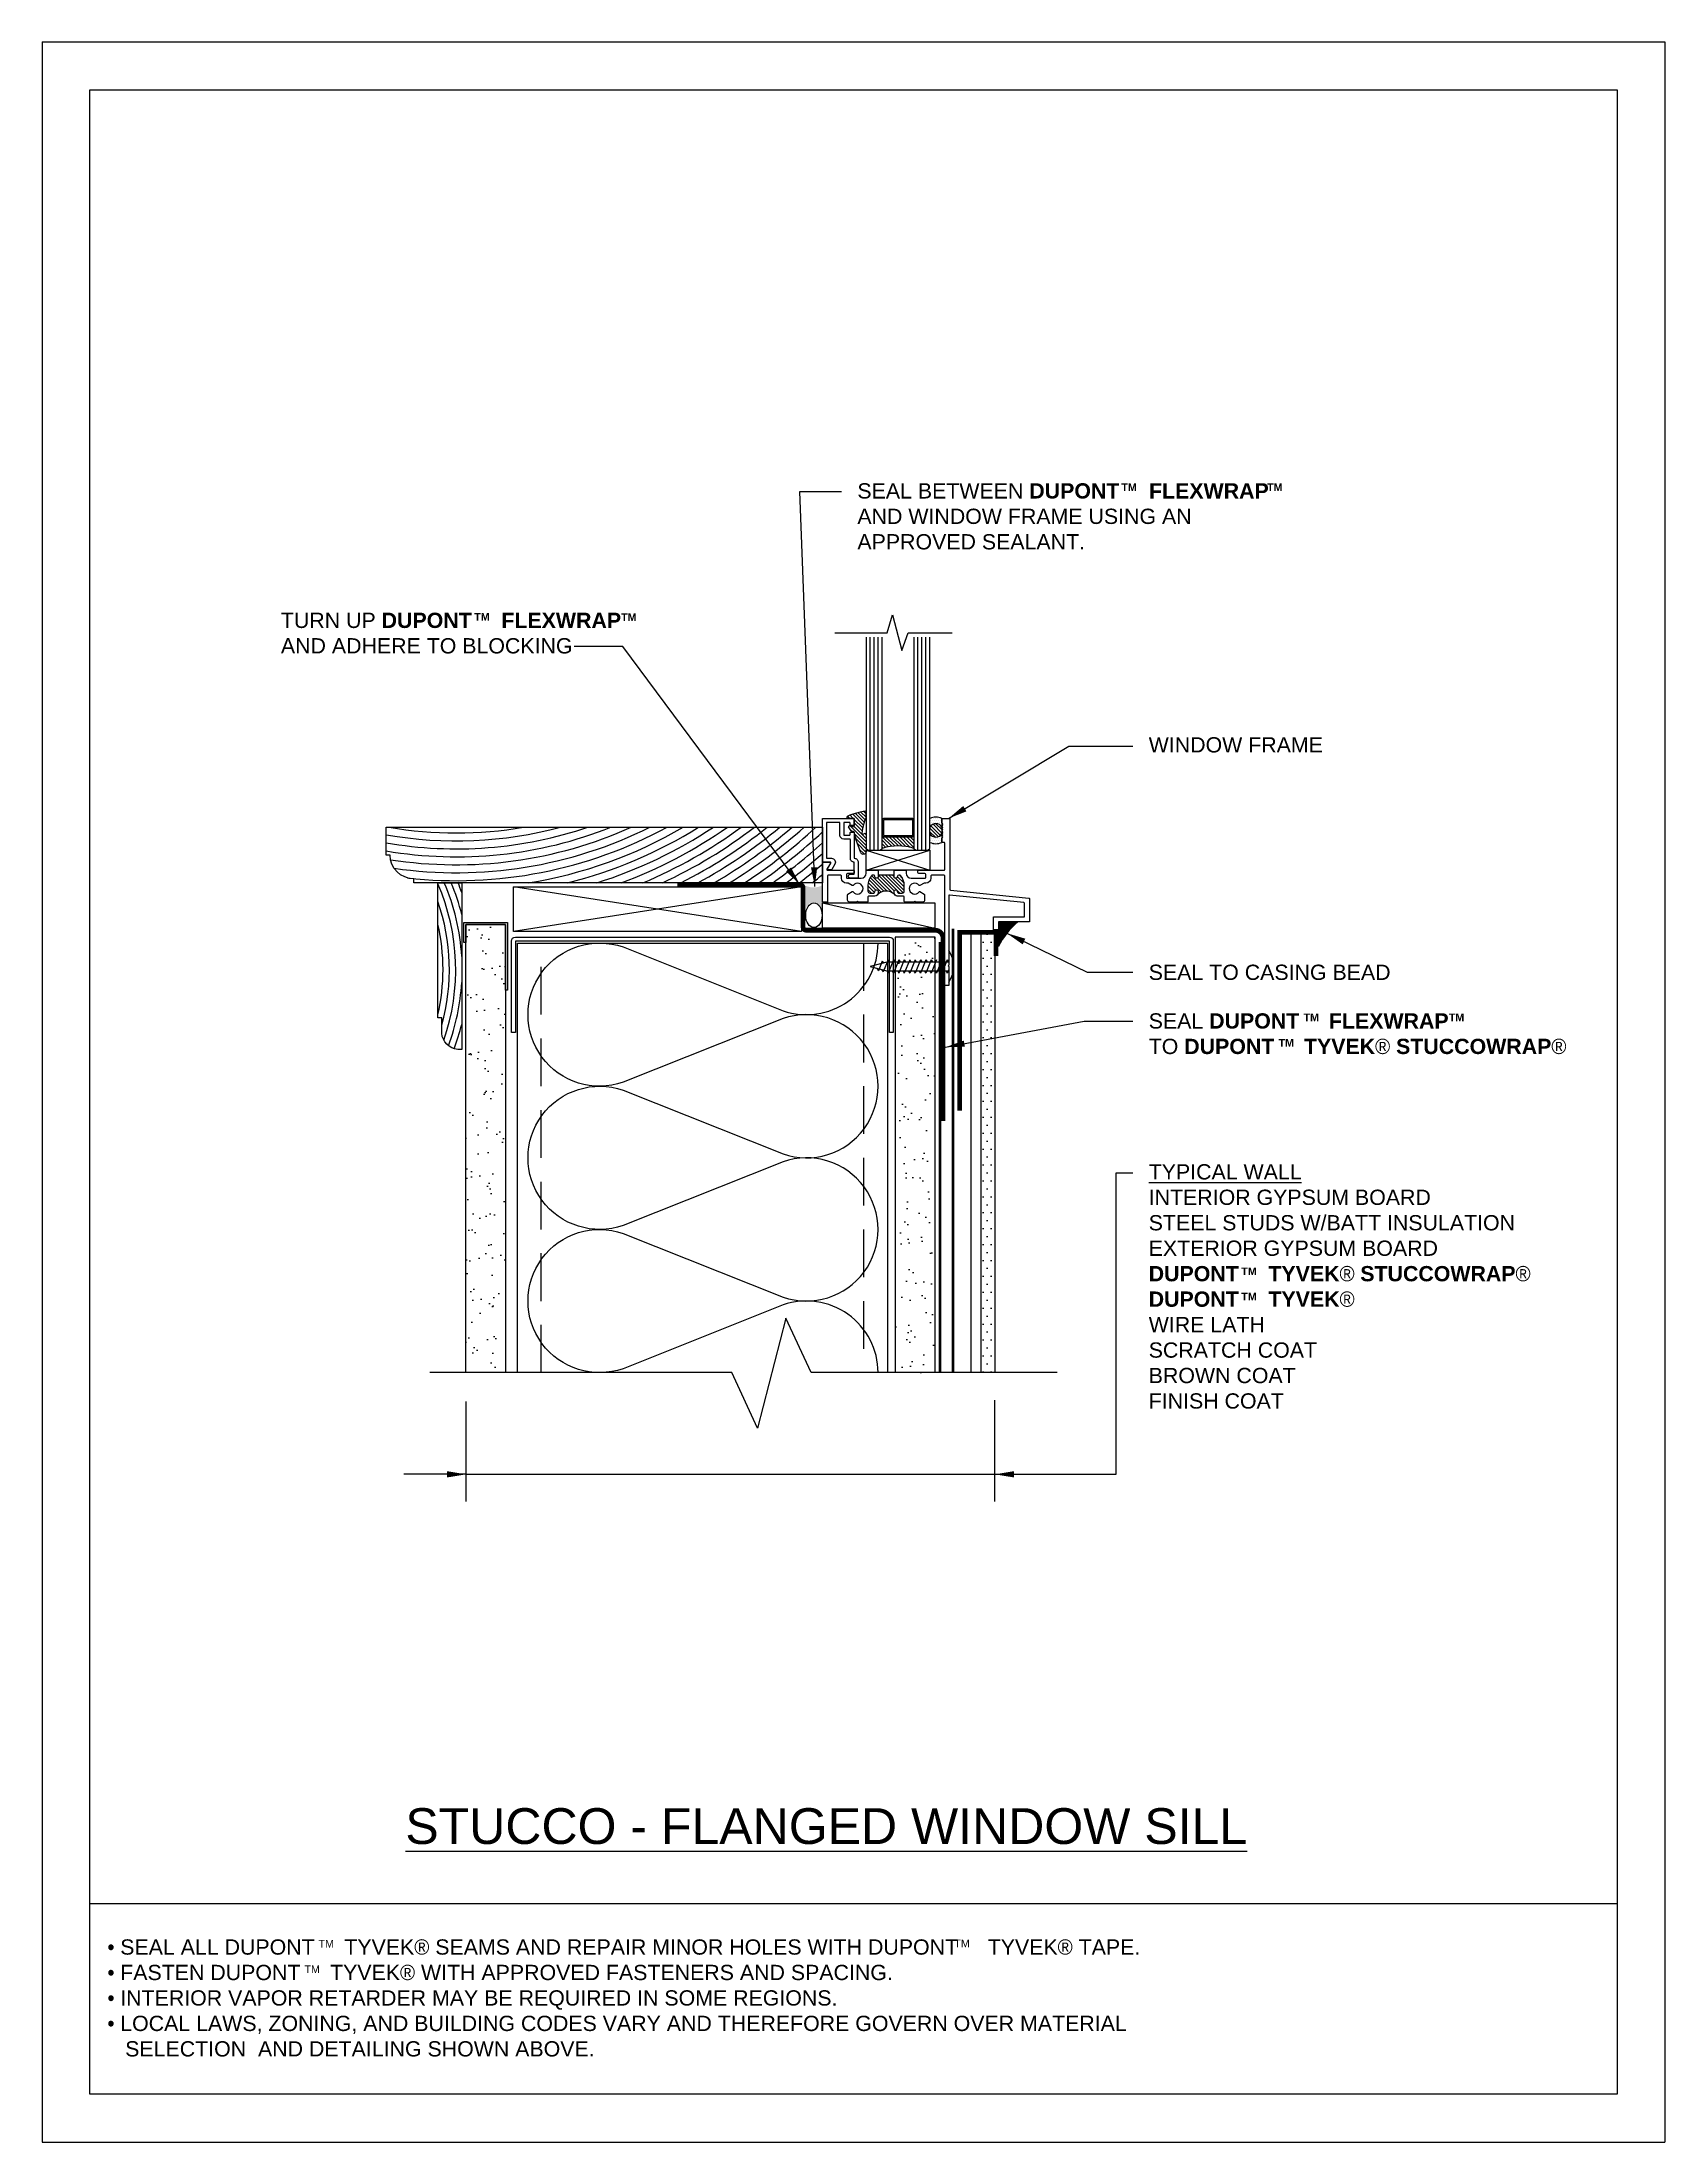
# Model space of a CAD drawing. Extents: x -129 to 37, y 17 to 100.
# Drawn here: x 11.42 to 36.92, y 16.53 to 49.53 of the extents above; entities that cross this region are included whole.
import ezdxf

# ---------------------------------------------------------------- set-up
doc = ezdxf.new("R2010")
doc.units = 0
doc.header["$LTSCALE"] = 1.5
doc.header["$MEASUREMENT"] = 0
doc.linetypes.add('CENTER', pattern=[2, 1.25, -0.25, 0.25, -0.25])
doc.linetypes.add('DASHED', pattern=[0.75, 0.5, -0.25])
doc.layers.get('0').update_dxf_attribs({"linetype": 'CONTINUOUS'})
doc.layers.get('DEFPOINTS').update_dxf_attribs({"linetype": 'CONTINUOUS'})
for name, color, linetype in [('A-BACKER_ROD', 252, 'CONTINUOUS'), ('A-FASTENERS', 8, 'CONTINUOUS'), ('A-GYP_BOARD', 252, 'CONTINUOUS'), ('A-METAL_STUD', 252, 'CONTINUOUS'), ('A-SEALANT', 252, 'CONTINUOUS'), ('A-WOOD_FINISH', 252, 'CONTINUOUS'), ('A-WOOD_FRAMING', 252, 'CONTINUOUS'), ('CLADDING', 252, 'CONTINUOUS'), ('DUPONT_FLASHING', 251, 'CENTER'), ('FLASHING', 252, 'CONTINUOUS'), ('HATCH', 252, 'CONTINUOUS'), ('INSULATION', 40, 'CONTINUOUS'), ('STRUCTURE', 252, 'CONTINUOUS'), ('TEXT', 7, 'CONTINUOUS'), ('TYVEK', 160, 'DASHED'), ('W', 7, 'CONTINUOUS'), ('WINDOW', 252, 'CONTINUOUS')]:
    doc.layers.add(name, color=color, linetype=linetype)
doc.styles.add('DETAILS', font='sanss___.ttf', dxfattribs={"height": 1})
doc.linetypes.add('ZIGZAG', pattern='A,0.0001,-0.2,[131,ltypeshp.shx,S=0.2,R=0,X=-0.2,Y=0],-0.4,[131,ltypeshp.shx,S=0.2,R=180,X=0.2,Y=0],-0.2', length=0.8001)
doc.dimstyles.new('TYVEKDETAILS', dxfattribs={"dimscale": 6, "dimtxt": 1.5, "dimasz": 0.1, "dimexe": 0.75, "dimexo": 0.75, "dimgap": 0.75, "dimtad": 0, "dimtih": 1, "dimtoh": 1, "dimdec": 4, "dimzin": 0, "dimtxsty": 'DETAILS', "dimcen": 0.0625, "dimazin": 3, "dimtfac": 1, "dimtdec": 4, "dimtofl": 0, "dimtmove": 0, "dimatfit": 3, "dimtolj": 1, "dimtzin": 0})
pattern_1 = [(37.50000000000001, (-1576.577475445873, -554.3298613215613), (-0.01574833952740204, 0.4817059422532897), [0, -0.38, 0, -0.425, 0, -0.40625]), (7.499999999999999, (-1576.577475445873, -554.3298613215613), (0.4424441763169318, 0.7055365163074351), [0, -0.205, 0, -0.3425, 0, -0.13125]), (327.5, (-1576.884975445872, -554.3298613215613), (0.7785354654378738, 0.001414763384241069), [0, -0.125, 0, -0.45, 0, -0.5875]), (317.5, (-1576.884975445872, -554.3298613215613), (0.7515316511430734, 0.2194188912335623), [0, -0.0625, 0, -0.295, 0, -0.3375])]
pattern_2 = [(135, (37.04758823401375, 31.51297218424846), (0.02762135864009951, 0.02762135864009951), [])]

msp = doc.modelspace()

# ---------------------------------------------------------------- texts
at = {"layer": 'TEXT', "attachment_point": 1, "style": 'DETAILS'}
for s, insert, char_height, width in [('SEAL{\\fSansSerif|b1|i0|c2|p2; }BETWEEN{\\fSansSerif|b1|i0|c2|p2; DUPONT     FLEXWRAP }AND WINDOW FRAME USING AN APPROVED SEALANT.', (24.22612624613922, 42.59495693744388), 0.239999999976, 6.557973606230769), ('TURN UP {\\fSansSerif|b1|i0|c2|p2;DUPONT}     {\\fSansSerif|b1|i0|c2|p2;FLEXWRAP\\fArial|b0|i0|c0|p32;\\H0.8125x; }AND ADHERE TO BLOCKING', (15.16860733572461, 40.56040084707413, 1.489998413730723e-09), 0.239999999976, 5.894507608624446), ('WINDOW FRAME', (28.80334626519785, 38.60409920328098, 1.490028213698999e-09), 0.2399976, 8.659771343190851), ('SEAL TO CASING BEAD', (28.80334626519784, 35.02968839702001, 9.685019489218113e-09), 0.239999976, 8.659857075784474), ('SEAL{\\fSansSerif|b1|i0|c2|p2; DUPONT     FLEXWRAP\\P}TO{\\fSansSerif|b1|i0|c2|p2; DUPONT     TYVEK\\fSymbol|b0|i0|c2|p18;â\\fSansSerif|b1|i0|c2|p2; STUCCOWRAP\\fSymbol|b0|i0|c2|p18;â}', (28.80334626519785, 34.26531655371372, 9.68501948921049e-09), 0.239999999976, 8.659857940904283), ('{\\fArial|b0|i0|c0|p34;\\LTYPICAL WALL\\P}INTERIOR GYPSUM BOARD\\PSTEEL STUDS W/BATT INSULATION\\PEXTERIOR GYPSUM BOARD\\P{\\fSansSerif|b1|i0|c2|p2;DUPONT     TYVEK\\fSymbol|b0|i0|c2|p18;â \\fSansSerif|b1|i0|c2|p2;STUCCOWRAP\\fSymbol|b0|i0|c2|p18;â}\\P{\\fSansSerif|b1|i0|c2|p2;DUPONT     TYVEK\\fSymbol|b0|i0|c2|p18;â }\\PWIRE LATH\\PSCRATCH COAT\\PBROWN COAT\\PFINISH COAT', (28.80334626519785, 31.89416586109746, 9.685019489217977e-09), 0.2399999999976, 8.65985794168367), ('{\\LSTUCCO - FLANGED WINDOW SILL}', (17.12380420275298, 21.774230808618), 0.5625, 16.10729924090008), ('{\\fSymbol|b0|i0|c2|p18;· }SEAL ALL DUPONT     TYVEK{\\fSymbol|b0|i0|c2|p18;â} SEAMS AND REPAIR MINOR HOLES WITH DUPONT     TYVEK{\\fSymbol|b0|i0|c2|p18;â} TAPE.\\P{\\fSymbol|b0|i0|c2|p18;· }FASTEN DUPONT     TYVEK{\\fSymbol|b0|i0|c2|p18;â} WITH APPROVED FASTENERS AND SPACING.\\P{\\fSymbol|b0|i0|c2|p18;· }INTERIOR VAPOR RETARDER MAY BE REQUIRED IN SOME REGIONS.\\P{\\fSymbol|b0|i0|c2|p18;· }LOCAL LAWS, ZONING, AND BUILDING CODES VARY AND THEREFORE GOVERN OVER MATERIAL        \\P   SELECTION  AND DETAILING SHOWN ABOVE.', (12.44261077128304, 19.71273684662539, 1.489998413730723e-09), 0.24, 18.5088562635942), ('TM', (15.7600661520035, 19.70463612066026, 1.489998413730723e-09), 0.12, 8.310000000000002), ('TM', (25.74998426675551, 19.70903959962335, 1.489998413730723e-09), 0.12, 8.310000000000002), ('TM', (15.53944382057484, 19.30307309799457, 1.489998413730723e-09), 0.12, 8.310000000000002)]:
    msp.add_mtext(s, dxfattribs=dict(at, insert=insert, char_height=char_height, width=width))
at = {"layer": 'TEXT', "attachment_point": 4, "style": 'DETAILS'}
for insert, char_height in [((28.37387489218777, 42.53084400267956), 0.119999999988), ((30.66390307592458, 42.53084400267956), 0.119999999988), ((18.20695264597258, 40.49628791230981, 1.489998413730723e-09), 0.119999999988), ((20.51417482390517, 40.49005313050799, 1.489998413730723e-09), 0.119999999988), ((31.23700496044331, 34.20120361894939), 0.119999999988), ((33.51880450626129, 34.20120361894939), 0.119999999988), ((30.84298700965785, 33.79950958536451, -9.68501948921049e-09), 0.119999999988), ((30.25857877011835, 30.2105467627409, 9.685019489217977e-09), 0.1199999999988), ((30.25857877011835, 29.81343788085998, 9.685019489217977e-09), 0.1199999999988)]:
    msp.add_mtext('{\\fSansSerif|b1|i0|c2|p2;TM}', dxfattribs=dict(at, insert=insert, char_height=char_height))

# ---------------------------------------------------------------- blocks, each defined once
blk = doc.blocks.new('*X0')
at = {"color": 0}
for p, q in [((0.140625, 0.34375), (0.140625, 0.34375)), ((0.15625, 0.375), (0.15625, 0.375)), ((0.171875, 0.34375), (0.171875, 0.34375)), ((0.1875, 0.375), (0.1875, 0.375)), ((0.203125, 0.34375), (0.203125, 0.34375)), ((0.21875, 0.375), (0.21875, 0.375)), ((0.234375, 0.34375), (0.234375, 0.34375)), ((0.25, 0.375), (0.25, 0.375)), ((0.265625, 0.34375), (0.265625, 0.34375)), ((0.28125, 0.375), (0.28125, 0.375)), ((0.296875, 0.34375), (0.296875, 0.34375)), ((0.3125, 0.375), (0.3125, 0.375)), ((0.140625, 0.28125), (0.140625, 0.28125)), ((0.140625, 0.09375), (0.140625, 0.09375)), ((0.140625, 0.03125), (0.140625, 0.03125)), ((0.15625, 0.3125), (0.15625, 0.3125)), ((0.15625, 0.0625), (0.15625, 0.0625)), ((0.15625, 0), (0.15625, 0)), ((0.171875, 0.03125), (0.171875, 0.03125)), ((0.1875, 0.3125), (0.1875, 0.3125)), ((0.1875, 0.0625), (0.1875, 0.0625)), ((0.1875, 0), (0.1875, 0)), ((0.203125, 0.03125), (0.203125, 0.03125)), ((0.21875, 0.3125), (0.21875, 0.3125)), ((0.21875, 0.0625), (0.21875, 0.0625)), ((0.21875, 0), (0.21875, 0)), ((0.234375, 0.03125), (0.234375, 0.03125)), ((0.25, 0.3125), (0.25, 0.3125)), ((0.25, 0.0625), (0.25, 0.0625)), ((0.25, 0), (0.25, 0)), ((0.265625, 0.03125), (0.265625, 0.03125)), ((0.28125, 0.3125), (0.28125, 0.3125)), ((0.28125, 0.0625), (0.28125, 0.0625)), ((0.28125, 0), (0.28125, 0)), ((0.296875, 0.28125), (0.296875, 0.28125)), ((0.296875, 0.09375), (0.296875, 0.09375)), ((0.296875, 0.03125), (0.296875, 0.03125)), ((0.3125, 0.3125), (0.3125, 0.3125)), ((0.3125, 0.25), (0.3125, 0.25)), ((0.3125, 0.125), (0.3125, 0.125)), ((0.3125, 0.0625), (0.3125, 0.0625)), ((0.3125, 0), (0.3125, 0))]:
    blk.add_line(p, q, dxfattribs=at)

# ---------------------------------------------------------------- hatches: boundary and pattern name
at = {"layer": 'A-WOOD_FRAMING', "linetype": 'CONTINUOUS'}
h = msp.add_hatch(dxfattribs=at)
h.set_pattern_fill('DOTS', color=256, scale=2, style=0)
h.set_pattern_definition([(0, (62.14124246958095, 18.75772696700212), (0.0625, 0.125), [0, -0.125])])
h.paths.add_polyline_path([(26.38664862179231, 35.54805983045864), (26.16592460778381, 35.54805983045864), (26.16592460778381, 28.61907820863334), (26.38664862179231, 28.61907802889771)])
at = {"layer": 'HATCH'}
h = msp.add_hatch(color=7, dxfattribs=at)
h.dxf.hatch_style = 1
edge = h.paths.add_edge_path()
edge.add_arc((23.53753633860843, 36.52911448689338), 0.286381583396104, 243.1394719912861, 296.86052800861216, ccw=False)
edge.add_line((23.40814334623983, 36.27363089674645), (23.40814334623983, 35.85569288008094))
edge.add_ellipse((23.53753633860843, 35.85569288007969), major_axis=(0, -0.1555334389431664), ratio=0.8319303761802328, start_angle=90, end_angle=270, ccw=False)
edge.add_line((23.66692933097679, 35.85569288008492), (23.66692933097656, 36.27363089674623))
h = msp.add_hatch(dxfattribs=at)
h.set_pattern_fill('AR-SAND', color=256, scale=0.25, style=0)
h.set_pattern_definition(pattern_1)
h.paths.add_polyline_path([(18.69729941319944, 35.65846145408868), (18.07229941319944, 35.65846145408879), (18.07229941319944, 35.37721145408879), (18.07229941319944, 28.61907668659653), (18.69729941319944, 28.61907668659653)])
msp.add_hatch(color=7, dxfattribs=at).paths.add_polyline_path([(26.74746311145738, 35.70123390608485), (26.4440517068442, 35.70123390608487), (26.4440517068442, 35.31313996867978, -0.1119735459490677)])
h = msp.add_hatch(dxfattribs=at)
h.set_pattern_fill('AR-SAND', color=256, scale=0.25, style=0)
h.set_pattern_definition(pattern_1)
h.paths.add_polyline_path([(25.44729941319921, 33.01412328647284), (25.44266482936943, 33.00724048989109), (25.43042193518901, 33.03694935219566), (25.37829604537675, 33.03694935219566), (25.35829135524856, 33.00724048989109), (25.34604735401505, 33.03694935219566), (25.29392268661164, 33.03694935219566), (25.27391025173294, 33.00724048989098), (25.26166846460516, 33.03694935219589), (25.20954158309625, 33.03694935219589), (25.18952914821731, 33.00724048989132), (25.17728736108931, 33.03694935219589), (25.12516047958039, 33.03694935219589), (25.10514804470169, 33.0072404898912), (25.09290625757345, 33.03694935219578), (25.040779376065, 33.03694935219578), (25.02076694118606, 33.00724048989109), (25.00852515405783, 33.03694935219589), (24.95639827254937, 33.03694935219589), (24.93638583767021, 33.00724048989132), (24.9241440505422, 33.03694935219589), (24.87201716903375, 33.03694935219589), (24.85200473415458, 33.00724048989132), (24.83976294702681, 33.03694935219589), (24.82229941319944, 33.036949352196), (24.82229941319944, 28.61907668659653), (25.44729941319944, 28.61907668659653)])
h.paths.add_polyline_path([(25.44729941319944, 35.46282668659744), (24.82229941319944, 35.46282668659744), (24.82229941319944, 33.18231983559433), (24.83199199696438, 33.18231983559444), (24.85201999294387, 33.21198292153183), (24.86424291753375, 33.18231983559433), (24.91637310048024, 33.18231983559433), (24.9364010964595, 33.2119829215316), (24.94862402104938, 33.18231983559433), (25.00075420399586, 33.18231983559433), (25.02078219997512, 33.2119829215316), (25.033005124565, 33.18231983559433), (25.08513530751103, 33.18231983559433), (25.10516330349052, 33.21198292153183), (25.1173862280804, 33.18231983559421), (25.16951641102666, 33.1823198355941), (25.18954440700637, 33.21198292153194), (25.20176733159648, 33.18231983559421), (25.25388998857049, 33.18231983559421), (25.27391025173271, 33.21198292153194), (25.28613538701635, 33.18231983559421), (25.33826335926884, 33.1823198355941), (25.35829135524833, 33.21198292153183), (25.37051538518532, 33.18231983559421), (25.4226445662072, 33.18231983559421), (25.44729941319921, 33.21884976725282)])
at = {"layer": 'WINDOW'}
h = msp.add_hatch(dxfattribs=at)
h.set_pattern_fill('ANSI31', color=256, scale=0.3125, angle=-90.00000000000001, style=0)
h.set_pattern_definition(pattern_2)
edge = h.paths.add_edge_path()
edge.add_ellipse((24.33394481551267, 37.19374801706536), major_axis=(0.03159978577966117, 0.139428112050138), ratio=0.1315504041792631, start_angle=-0.022203575853779967, end_angle=136.7674448916729, ccw=False)
edge.add_ellipse((24.31410926933516, 37.09362340833219), major_axis=(-0.01118085136191646, 0.01118085136191647), ratio=0.9999999999999465, start_angle=37.89605150892729, end_angle=183.4846817894708)
edge.add_ellipse((24.34278690644605, 37.06784627287979), major_axis=(-0.01608567901446013, 0.01608567901446013), ratio=0.9999999999999502, start_angle=-79.06022929893601, end_angle=2.746074151308676, ccw=False)
edge.add_ellipse((24.35014176980459, 37.0720248835826), major_axis=(-0.01104854345603959, 0.01104854345603959), ratio=0.9999999999999716, start_angle=234.6123810380002, end_angle=294.837044917441, ccw=False)
edge.add_line((24.36554739444541, 37.07463397431047), (24.36554739444541, 36.80227524074149))
edge.add_line((24.36554739444541, 36.80227524074151), (24.36487156044183, 36.79550557596568))
edge.add_ellipse((24.31918310935072, 36.7966376222989), major_axis=(-0.04568845109111015, 0.001132046333257526), ratio=0.6211639215728092, start_angle=26.75969397809581, end_angle=180.0000000000218, ccw=False)
edge.add_line((24.2780711551535, 36.7848703403984), (24.20146832671346, 37.00078330845981))
edge.add_ellipse((24.21050616602682, 37.02469820155349), major_axis=(-0.008507034838834915, 0.0467509071123775), ratio=0.312415154562818, start_angle=74.17914425787149, end_angle=117.45771417601989, ccw=False)
edge.add_line((24.1941344780353, 37.03488687490797), (24.17776326257133, 37.11101563879673))
edge.add_ellipse((24.13925764410477, 37.06158457602382), major_axis=(-0.04430639130166493, 0.04430639130166494), ratio=0.9999999999998811, start_angle=-82.91773995207494, end_angle=-45.45561106428526)
edge.add_ellipse((24.14234672797543, 37.14427392700701), major_axis=(0.01428318556866944, 0.01428318556866944), ratio=0.999999999999748, start_angle=174.226682146657, end_angle=217.6308069265102, ccw=False)
edge.add_line((24.12669920336675, 37.13149997876856), (24.08736060799884, 37.19358892113773))
edge.add_ellipse((24.10298560799884, 37.19358892113773), major_axis=(-0.01104854345603943, 0.01104854345603943), ratio=0.9999999999999497, start_angle=-53.9185654660094, end_angle=44.999999999994884, ccw=False)
edge.add_line((24.10540795964469, 37.20902500993975), (24.17805170684418, 37.19762518561598))
edge.add_line((24.17805170684418, 37.19762518561598), (24.17805170684418, 37.3276129616498))
edge.add_line((24.17805170684418, 37.32761296164979), (24.07664234496767, 37.32761296164962))
edge.add_ellipse((24.07664234496765, 37.34323796164963), major_axis=(-0.01104854345603992, 0.01104854345603992), ratio=0.9999999999999821, start_angle=-7.813369769340227, end_angle=135.0000000000842, ccw=False)
edge.add_ellipse((24.2163750475392, 37.39643022669411), major_axis=(0.1491766593049793, 0.04074428102226016), ratio=0.09140054553599206, start_angle=-1.4779288903810084e-12, end_angle=179.9999999999985, ccw=False)
edge.add_line((24.36555170684418, 37.43717450771636), (24.36555170684418, 37.33317450771636))
h = msp.add_hatch(dxfattribs=at)
h.set_pattern_fill('ANSI31', color=256, scale=0.3125, angle=-90.00000000000001, style=0)
h.set_pattern_definition(pattern_2)
edge = h.paths.add_edge_path()
edge.add_ellipse((24.86555170684419, 36.06106725761225), major_axis=(-0.5902454904378132, 0.590245490437813), ratio=0.999999999999998, start_angle=297.5726116454468, end_angle=332.4273883545541, ccw=False)
edge.add_line((25.11555170684419, 36.85748390608487), (25.11555170684419, 37.06073457658764))
edge.add_ellipse((25.09555170684419, 37.06073457658765), major_axis=(0.01414213562372999, 0.01414213562373), ratio=0.9999999999999152, start_angle=225.0000000000075, end_angle=315.0000000000027, ccw=False)
edge.add_line((25.09555170684419, 37.04073457658765), (24.63555170684419, 37.04073457658765))
edge.add_ellipse((24.63555170684419, 37.06073457658765), major_axis=(0.01414213562373234, 0.01414213562373235), ratio=0.9999999999999383, start_angle=135.0000000000033, end_angle=225.0000000000068, ccw=False)
edge.add_line((24.61555170684419, 37.06073457658765), (24.61555170684419, 36.85748390608487))
h = msp.add_hatch(dxfattribs=at)
h.set_pattern_fill('ANSI31', color=256, scale=0.3125, angle=-90.00000000000001, style=0)
h.set_pattern_definition(pattern_2)
edge = h.paths.add_edge_path()
edge.add_ellipse((25.45930170684417, 37.13882654973547), major_axis=(-0.07516048473036678, 0.07516048473036675), ratio=0.9999999999999901, start_angle=73.11589253181108, end_angle=196.8841074681721, ccw=False)
edge.add_line((25.36555170684417, 37.08873528872314), (25.36555170684417, 37.18891781074782))
edge.add_ellipse((25.45930170684417, 37.13882654973547), major_axis=(0.07516048473036488, 0.07516048473036491), ratio=0.9999999999999949, start_angle=-16.88410746818022, end_angle=106.88410746818849, ccw=False)
edge.add_line((25.55305170684417, 37.18891781074782), (25.55305170684417, 37.08873528872311))
h = msp.add_hatch(dxfattribs=at)
h.set_pattern_fill('ANSI31', color=256, scale=0.3125, angle=-90.00000000000001, style=0)
h.set_pattern_definition(pattern_2)
edge = h.paths.add_edge_path()
edge.add_line((24.96305170684418, 36.27144312964391), (24.96305170684418, 36.18636654898076))
edge.add_ellipse((24.93205170684418, 36.18636654898076), major_axis=(-0.02192031021678354, 0.02192031021678354), ratio=0.9999999999999863, start_angle=135.0000000000029, end_angle=224.9999999999971, ccw=False)
edge.add_line((24.93205170684418, 36.15536654898075), (24.90161175168753, 36.15536654898075))
edge.add_line((24.90161175168752, 36.15536654898075), (24.87805153090249, 36.15536654898075))
edge.add_ellipse((24.87805153090249, 36.18036654898076), major_axis=(0.01767766952966346, 0.01767766952966347), ratio=0.9999999999998759, start_angle=135.1519977406255, end_angle=225.0000000000076, ccw=False)
edge.add_ellipse((24.82805170684418, 36.18023390608487), major_axis=(0.01767766952966435, 0.01767766952966435), ratio=0.9999999999999885, start_angle=315.1519977406287, end_angle=404.9999999999962)
edge.add_ellipse((24.82805170684419, 36.18023390608487), major_axis=(-0.01767766952966365, 0.01767766952966365), ratio=0.9999999999999616, start_angle=-45.0000000000011, end_angle=44.99999999998481)
edge.add_line((24.80305170684418, 36.18023390608487), (24.80305170684417, 36.14323390608489))
edge.add_ellipse((24.85305170684418, 36.14323390608487), major_axis=(0.03535533905929576, 0.03535533905929576), ratio=0.9999999999997841, start_angle=134.9999999999775, end_angle=140.3916707365962)
edge.add_ellipse((24.67805170684417, 35.99897965749112), major_axis=(0.132582521472478, 0.1325825214724779), ratio=0.9999999999999946, start_angle=3.098926769111248, end_angle=86.90107323089089)
edge.add_ellipse((24.50305170684417, 36.14323390608487), major_axis=(0.03535533905936529, 0.03535533905936529), ratio=0.9999999999998185, start_angle=309.6083292633917, end_angle=314.9999999999886)
edge.add_line((24.55305170684417, 36.14323390608486), (24.55305170684418, 36.18023390608485))
edge.add_ellipse((24.52805170684417, 36.18023390608485), major_axis=(0.01767766952966409, 0.01767766952966409), ratio=0.9999999999999826, start_angle=314.9999999999954, end_angle=405.0000000000046)
edge.add_ellipse((24.52805170684417, 36.18023390608485), major_axis=(-0.01767766952966524, 0.01767766952966524), ratio=0.9999999999999948, start_angle=-45.00000000001033, end_angle=44.84800225936711)
edge.add_ellipse((24.47805188278586, 36.18036654898076), major_axis=(-0.01767766952965903, 0.01767766952965902), ratio=0.9999999999999875, start_angle=135.0000000000017, end_angle=224.8480022593713, ccw=False)
edge.add_line((24.47805188278586, 36.15536654898077), (24.42405170684417, 36.15536654898076))
edge.add_ellipse((24.42405170684417, 36.18636654898076), major_axis=(0.02192031021678221, 0.02192031021678221), ratio=0.9999999999999936, start_angle=134.9999999999998, end_angle=225.0000000000068, ccw=False)
edge.add_line((24.39305170684417, 36.18636654898076), (24.39305170684417, 36.27144312964395))
edge.add_ellipse((24.64305170684417, 36.27144312964394), major_axis=(-0.1767766952966347, 0.1767766952966347), ratio=0.9999999999999896, start_angle=4.837205930860023, end_angle=44.99999999999949, ccw=False)
edge.add_ellipse((24.45964010544225, 36.42623390608486), major_axis=(-0.007071067811867079, 0.007071067811867078), ratio=0.9999999999995125, start_angle=-44.99999999998852, end_angle=4.837205930878611, ccw=False)
edge.add_line((24.45964010544224, 36.43623390608485), (24.47805170684416, 36.43623390608485))
edge.add_ellipse((24.47805170684417, 36.41123390608486), major_axis=(-0.01767766952966323, 0.01767766952966323), ratio=0.9999999999999738, start_angle=224.9999999999966, end_angle=315.00000000000534, ccw=False)
edge.add_ellipse((24.52805170684417, 36.41123390608486), major_axis=(-0.01767766952966559, 0.01767766952966559), ratio=0.9999999999999909, start_angle=44.99999999999618, end_angle=134.9999999999977)
edge.add_ellipse((24.52805170684417, 36.41123390608486), major_axis=(0.01767766952966659, 0.01767766952966659), ratio=0.9999999999999848, start_angle=225.0000000000024, end_angle=315.0000000000077)
edge.add_line((24.55305170684417, 36.41123390608486), (24.55305170684417, 36.43623390608486))
edge.add_line((24.55305170684417, 36.43623390608487), (24.80305170684419, 36.43623390608487))
edge.add_line((24.80305170684418, 36.43623390608487), (24.80305170684417, 36.41123390608488))
edge.add_ellipse((24.82805170684417, 36.41123390608487), major_axis=(0.01767766952966276, 0.01767766952966276), ratio=0.9999999999999197, start_angle=134.9999999999814, end_angle=225.0000000000227)
edge.add_ellipse((24.82805170684419, 36.41123390608486), major_axis=(0.01767766952965788, 0.01767766952965788), ratio=0.9999999999999749, start_angle=225.0000000000007, end_angle=314.9999999999911)
edge.add_ellipse((24.87805170684418, 36.41123390608486), major_axis=(-0.0176776695296681, 0.0176776695296681), ratio=0.9999999999998851, start_angle=-45.00000000001552, end_angle=44.999999999995225, ccw=False)
edge.add_line((24.87805170684418, 36.43623390608487), (24.8964633082461, 36.43623390608487))
edge.add_ellipse((24.8964633082461, 36.42623390608486), major_axis=(-0.007071067811873092, 0.007071067811873091), ratio=0.9999999999992336, start_angle=265.16279406913196, end_angle=314.9999999999679, ccw=False)
edge.add_ellipse((24.71305170684418, 36.27144312964394), major_axis=(0.1767766952966442, 0.1767766952966443), ratio=0.99999999999997, start_angle=314.999999999993, end_angle=355.16279406913895, ccw=False)

# ---------------------------------------------------------------- linework, layer by layer
at = {"layer": 'A-BACKER_ROD'}
msp.add_ellipse((23.54342023440598, 35.80569520312996, 4.469995241192169e-09), major_axis=(0, -0.1936827655150779), ratio=0.668066629596533, dxfattribs=at)
at = {"layer": 'A-FASTENERS'}
for p, q in [((24.70829430535935, 35.07337855940517, 4.469995241192169e-09), (24.4266034336439, 35.00069331770595, 4.469995241192169e-09)), ((24.4266034336439, 35.00069331770595, 4.469995241192169e-09), (24.70829430535935, 34.92800807600673, 4.469995241192169e-09)), ((24.61780264082984, 35.08316635243256, 4.469995241192169e-09), (24.55664936905954, 34.93475712823027, 4.469995241192169e-09)), ((24.61780264082984, 35.08316635243256, 4.469995241192169e-09), (24.63751699629859, 35.05389999501068, 4.469995241192169e-09)), ((24.71039238885545, 35.10308742170986, 4.469995241192169e-09), (24.63275826295956, 34.91468179659302, 4.469995241192169e-09)), ((24.70829430535935, 35.07337855940517, 4.469995241192169e-09), (25.66205170684419, 35.0733785594054, 4.469995241192169e-09)), ((24.71039238885545, 35.10308742170986, 4.469995241192169e-09), (24.7301067443242, 35.07382106428798, 4.469995241192169e-09)), ((24.79477349237107, 35.10308742170986, 4.469995241192169e-09), (24.71040764764451, 34.89834499006923, 4.469995241192169e-09)), ((24.79477349237107, 35.10308742170986, 4.469995241192169e-09), (24.81448784783982, 35.07382106428798, 4.469995241192169e-09)), ((24.8791545958867, 35.10308742170986, 4.469995241192169e-09), (24.79478875116013, 34.89834499006923, 4.469995241192169e-09)), ((24.8791545958867, 35.10308742170986, 4.469995241192169e-09), (24.89886895135545, 35.07382106428798, 4.469995241192169e-09)), ((24.96353569940232, 35.10308742170986, 4.469995241192169e-09), (24.87916985467576, 34.89834499006923, 4.469995241192169e-09)), ((24.96353569940232, 35.10308742170986, 4.469995241192169e-09), (24.98325005487107, 35.07382106428798, 4.469995241192169e-09)), ((25.04791680291795, 35.10308742170986, 4.469995241192169e-09), (24.96355095819138, 34.89834499006923, 4.469995241192169e-09)), ((25.04791680291795, 35.10308742170986, 4.469995241192169e-09), (25.0676311583867, 35.07382106428798, 4.469995241192169e-09)), ((25.13229790643357, 35.10308742170986, 4.469995241192169e-09), (25.04793206170701, 34.89834499006923, 4.469995241192169e-09)), ((25.13229790643357, 35.10308742170986, 4.469995241192169e-09), (25.15201226190232, 35.07382106428798, 4.469995241192169e-09)), ((25.2166790099492, 35.10308742170986, 4.469995241192169e-09), (25.13231316522263, 34.89834499006923, 4.469995241192169e-09)), ((25.30106011346482, 35.10308742170986, 4.469995241192169e-09), (25.2166790099492, 34.89834499006923, 4.469995241192169e-09)), ((25.2166790099492, 35.10308742170986, 4.469995241192169e-09), (25.23639336541795, 35.07382106428798, 4.469995241192169e-09)), ((25.38543358758591, 35.10308742170986, 4.469995241192169e-09), (25.30106011346482, 34.89834499006923, 4.469995241192169e-09)), ((25.30106011346482, 35.10308742170986, 4.469995241192169e-09), (25.32076683953904, 35.07382106428798, 4.469995241192169e-09)), ((25.46980706170701, 35.10308742170986, 4.469995241192169e-09), (25.38543358758591, 34.89834499006923, 4.469995241192169e-09)), ((25.38543358758591, 35.10308742170986, 4.469995241192169e-09), (25.40514031366013, 35.07382106428798, 4.469995241192169e-09)), ((25.5541805358281, 35.10308742170986, 4.469995241192169e-09), (25.46980706170701, 34.89834499006923, 4.469995241192169e-09)), ((25.6385540099492, 35.10308742170986, 4.469995241192169e-09), (25.5541805358281, 34.89834499006923, 4.469995241192169e-09)), ((25.6385540099492, 35.10308742170986, 4.469995241192169e-09), (25.65826836541795, 35.07382106428798, 4.469995241192169e-09)), ((24.52981725764005, 34.97449766081928, 4.469995241192169e-09), (24.55664936905954, 34.93475712823027, 4.469995241192169e-09)), ((24.60592615154008, 34.95442232918202, 4.469995241192169e-09), (24.63275826295956, 34.91468179659302, 4.469995241192169e-09)), ((24.68660012011504, 34.93360586868044, 4.469995241192169e-09), (24.71040764764451, 34.89834499006923, 4.469995241192169e-09)), ((25.66205170684419, 34.92800807600696, 4.469995241192169e-09), (24.70829430535935, 34.92800807600673, 4.469995241192169e-09)), ((24.7750286193242, 34.92761134749111, 4.469995241192169e-09), (24.79478875116013, 34.89834499006923, 4.469995241192169e-09)), ((24.85940972283982, 34.92761134749111, 4.469995241192169e-09), (24.87916985467576, 34.89834499006923, 4.469995241192169e-09)), ((24.94379082635545, 34.92761134749111, 4.469995241192169e-09), (24.96355095819138, 34.89834499006923, 4.469995241192169e-09)), ((25.02817192987107, 34.92761134749111, 4.469995241192169e-09), (25.04793206170701, 34.89834499006923, 4.469995241192169e-09)), ((25.1125530333867, 34.92761134749111, 4.469995241192169e-09), (25.13231316522263, 34.89834499006923, 4.469995241192169e-09)), ((25.19692650750779, 34.92761134749111, 4.469995241192169e-09), (25.2166790099492, 34.89834499006923, 4.469995241192169e-09)), ((25.28129998162888, 34.92761134749111, 4.469995241192169e-09), (25.30106011346482, 34.89834499006923, 4.469995241192169e-09)), ((25.36568108514451, 34.92761134749111, 4.469995241192169e-09), (25.38543358758591, 34.89834499006923, 4.469995241192169e-09)), ((25.4500545592656, 34.92761134749111, 4.469995241192169e-09), (25.46980706170701, 34.89834499006923, 4.469995241192169e-09)), ((25.61880150750779, 34.92761134749111, 4.469995241192169e-09), (25.6385540099492, 34.89834499006923, 4.469995241192169e-09)), ((25.66205170684442, 34.95536499132351, 4.469995241192169e-09), (25.6385540099492, 34.89834499006923, 4.469995241192169e-09))]:
    msp.add_line(p, q, dxfattribs=at)
msp.add_arc((25.29649475755757, 35.00323390608486, 4.469995241192169e-09), 0.4428677942363103, 325.6322452455892, 34.36775475441067, dxfattribs=at)
at = {"layer": 'A-GYP_BOARD', "elevation": 4.469995241192169e-09}
msp.add_lwpolyline([(18.69729941319944, 34.62721145408879), (18.69729941319944, 35.65846145408879), (18.07229941319944, 35.65846145408879), (18.07229941319944, 35.37721145408879), (18.04104941319944, 35.37721145408879), (18.04104941319944, 35.68971145408879), (18.72854941319944, 35.68971145408879), (18.72854941319944, 34.62721145408879)], close=True, dxfattribs=at)
for points in [[(18.07229941319944, 28.61907668659653), (18.07229941319944, 35.65846145408857), (18.69729941319944, 35.65846145408857), (18.69729941319944, 28.61907668659653)], [(25.44729941319944, 28.61907668659653), (25.44729941319944, 35.46282668659744), (24.82229941319944, 35.46282668659744), (24.82229941319944, 28.61907668659653)]]:
    msp.add_lwpolyline(points, dxfattribs=at)
at = {"layer": 'A-METAL_STUD', "elevation": 4.469995241192169e-09}
msp.add_lwpolyline([(24.72854941319944, 33.96282668659744), (24.72854941319921, 35.40032668659744), (18.85354941319944, 35.40032668659721), (18.85354941319944, 33.96282668659744), (18.79104941319944, 33.96282668659744), (18.79104941319944, 35.40032668659744, -0.414213562373095), (18.85354941319944, 35.46282668659744), (24.72854941319944, 35.46282668659744, -0.414213562373095), (24.79104941319944, 35.40032668659744), (24.79104941319944, 33.96282668659744)], format="xyb", close=True, dxfattribs=at)
msp.add_lwpolyline([(18.88479941319944, 28.61907668659653), (18.88479941319944, 35.36907668659721), (24.69729941319944, 35.36907668659721), (24.69729941319944, 28.61907668659653)], dxfattribs=at)
at = {"layer": 'A-METAL_STUD', "linetype": 'DASHED', "elevation": 4.469995241192169e-09}
msp.add_lwpolyline([(19.25979941319944, 28.61907668659653), (19.25979941319944, 35.36907668659721), (24.32229941319944, 35.36907668659721), (24.32229941319944, 28.61907668659653)], dxfattribs=at)
at = {"layer": 'A-SEALANT'}
for p, q in [((24.69380621468895, 40.24573913608661, 4.469995241192169e-09), (24.77724901497272, 40.52480264581241, 4.469995241192169e-09)), ((24.77724901497272, 40.52480264581241, 4.469995241192169e-09), (24.92509835467754, 39.96667562636082, 4.469995241192169e-09)), ((23.87372557532381, 40.24573913608661, 4.469995241192169e-09), (24.69380621468895, 40.24573913608661, 4.469995241192169e-09)), ((24.92509835467754, 39.96667562636082, 4.469995241192169e-09), (25.02592358618615, 40.24573913608661, 4.469995241192169e-09)), ((25.02592358618615, 40.24573913608661, 4.469995241192169e-09), (25.71362786344491, 40.24573913608661, 4.469995241192169e-09))]:
    msp.add_line(p, q, dxfattribs=at)
at = {"layer": 'A-WOOD_FINISH', "elevation": 4.469995241192169e-09}
for points in [[(17.68554208018151, 37.19031341063364), (23.67805170684418, 37.19031341063364), (23.67805170684418, 36.5033148315671), (23.67805170684418, 36.31531341063364), (23.67805170684418, 36.31531341063364), (17.68554208018151, 36.31531341063364), (17.25979941319944, 36.31531341063364), (17.25979941319944, 36.37781341063364, -0.414213562373095), (16.88479941319944, 36.75281341063364), (16.82229941319944, 36.75281341063364), (16.82229941319944, 37.19031341063364)], [(17.69729941319944, 34.19661290856804), (17.63479941319944, 34.19661290856804), (17.63479941319944, 36.31531341063364), (18.00979941319944, 36.31531341063364), (18.00979941319944, 33.69661290856804), (17.94729941319967, 33.69661290856804, -0.3691612827404433), (17.69729941319944, 33.95212334708326)]]:
    msp.add_lwpolyline(points, format="xyb", close=True, dxfattribs=at)
at = {"layer": 'A-WOOD_FRAMING'}
for p, q in [((23.3474370302688, 36.2552478355568, 1.042998889611506e-08), (18.82142753679788, 35.55196952382663, 1.042998889611506e-08)), ((23.3474370302688, 35.55196952382663, 1.042998889611506e-08), (18.82226010397749, 36.25524577555213, 1.042998889611506e-08)), ((23.67805170684418, 35.99866449571195, 1.04299888961151e-08), (25.44353134504534, 35.60214253203101, 1.04299888961151e-08))]:
    msp.add_line(p, q, dxfattribs=at)
at = {"layer": 'A-WOOD_FRAMING', "linetype": 'CONTINUOUS'}
for p, q in [((26.74746311145738, 35.70123390608485, 4.469995241192169e-09), (26.4440517068442, 35.70123390608487, 4.469995241192169e-09)), ((26.4440517068442, 35.70123390608487, 4.469995241192169e-09), (26.4440517068442, 35.31313996867978, 4.469995241192169e-09))]:
    msp.add_line(p, q, dxfattribs=at)
at = {"layer": 'A-WOOD_FRAMING'}
for points, elevation in [([(23.3474370302688, 36.2552478355568), (23.3474370302688, 35.55196952382663), (18.82142753679788, 35.55196952382663), (18.82142753679788, 36.2552478355568), (23.3474370302688, 36.2552478355568)], 1.042998889611506e-08), ([(25.44353134504534, 35.99866449571195), (25.44353134504534, 35.60214253203101), (23.67805170684418, 35.60214253203101), (23.67805170684418, 35.99866449571195), (25.44353134504534, 35.99866449571195)], 1.04299888961151e-08)]:
    msp.add_lwpolyline(points, dxfattribs=dict(at, elevation=elevation))
at = {"layer": 'CLADDING', "linetype": 'ZIGZAG', "ltscale": 0.2}
msp.add_line((26.00644244132925, 35.54805983045864, 4.448854535060014e-09), (26.00644144512828, 28.61907773749819, 1.489998413730723e-09), dxfattribs=at)
at = {"layer": 'CLADDING'}
for p, q in [((26.16592460778381, 35.54805983045864, 4.495013808562276e-09), (26.16592460778381, 28.61907753792274, 1.489998413730723e-09)), ((26.38664862179231, 35.54805983045864, 4.495013807835617e-09), (26.38664862179231, 28.61907733834807, 1.489998413730723e-09))]:
    msp.add_line(p, q, dxfattribs=at)
at = {"layer": 'DEFPOINTS'}
for p, q in [((11.41529285252109, 49.52859300960797, 1.489998413730723e-09), (11.4152928525211, 16.52859300960796, 1.489998413730723e-09)), ((11.41529285252109, 49.52859300960797, 1.489998413730723e-09), (36.9152928525211, 49.52859300960797, 1.489998413730723e-09)), ((36.9152928525211, 49.52859300960797, 1.489998413730723e-09), (36.9152928525211, 16.52859300960796, 1.489998413730723e-09)), ((11.4152928525211, 16.52859300960796, 1.489998413730723e-09), (36.9152928525211, 16.52859300960796, 1.489998413730723e-09))]:
    msp.add_line(p, q, dxfattribs=at)
at = {"layer": 'DUPONT_FLASHING', "linetype": 'CONTINUOUS', "const_width": 0.075, "elevation": 1.042998889611506e-08}
for points in [[(21.39793847402236, 36.2864978355568), (23.32343731309103, 36.2864978355568, -0.414213562373095), (23.37343731309102, 36.2364978355568), (23.37343731309102, 35.62089253203102, 0.4142135623730953), (23.42343731309102, 35.57089253203101), (24.57524060600785, 35.57089253203101)], [(24.57524060600785, 35.57089253203101), (24.57524060600785, 35.57089253203101), (24.57524060600785, 35.57089253203101), (25.44729941319921, 35.57089253203101, -0.414213562373095), (25.57229941319921, 35.44589253203101), (25.57229941319932, 32.57089253203101)]]:
    msp.add_lwpolyline(points, format="xyb", dxfattribs=at)
at = {"layer": 'FLASHING', "const_width": 0.075}
for points, elevation in [([(26.43320877326961, 35.53588534468949), (25.83339983073689, 35.53588534468949), (25.83339983073689, 32.73444280940859), (25.83339983073689, 32.73444280940859)], -1.489998413730723e-09), ([(26.40478124218009, 35.16578028927532), (26.40478124218009, 35.16578028927532), (26.40478124218009, 35.16578028927532), (26.40478124218009, 35.57357100432347)], 1.489998413730723e-09)]:
    msp.add_lwpolyline(points, dxfattribs=dict(at, elevation=elevation))
at = {"layer": 'HATCH'}
for centre, radius, start, end in [((17.92483973895803, 43.2874472091877, 1.489998413730723e-09), 6.313203388961483, 259.9422680672088, 285.0333599279036), ((17.92483973895803, 43.2874472091877, 1.489998413730723e-09), 6.438203388961483, 260.1395134621318, 288.733241983871), ((17.92483973895803, 43.2874472091877, 1.489998413730723e-09), 6.563203388961483, 260.3291342179233, 291.722471733137), ((17.92483973895803, 43.2874472091877, 1.489998413730723e-09), 6.188203388961483, 260.158164807241, 279.8418351927581), ((17.92483973895803, 43.2874472091877, 1.489998413730723e-09), 6.688203388961483, 261.1167950553765, 294.2691026655028), ((17.92483973895803, 43.2874472091877, 1.489998413730723e-09), 6.813203388961483, 261.7558177111373, 296.5044480675081), ((17.92483973895803, 43.2874472091877, 1.489998413730723e-09), 6.938203388961482, 263.6615193837704, 298.5048120983438), ((17.92483973895803, 43.2874472091877, 1.489998413730723e-09), 7.063203388961481, 279.2106696252168, 300.3193618233154), ((17.92483973895803, 43.2874472091877, 1.489998413730723e-09), 7.18820338896148, 284.0837461854606, 301.982072004614), ((17.92483973895803, 43.2874472091877, 1.489998413730723e-09), 7.31320338896148, 287.5674122094462, 303.5176373458874), ((17.92483973895803, 43.2874472091877, 1.489998413730723e-09), 7.438203388961479, 290.3902804733758, 304.9447086405739), ((17.92483973895803, 43.2874472091877, 1.489998413730723e-09), 7.563203388961478, 292.8020469758703, 306.2778016855778), ((17.92483973895803, 43.2874472091877, 1.489998413730723e-09), 7.688203388961477, 294.9248583656803, 307.5284905328445), ((17.92483973895803, 43.2874472091877, 1.489998413730723e-09), 7.813203388961476, 296.8295979467971, 308.706188804495), ((17.92483973895803, 43.2874472091877, 1.489998413730723e-09), 7.938203388961475, 298.5618841182187, 309.8186811002759), ((17.92483973895803, 43.2874472091877, 1.489998413730723e-09), 8.063203388961474, 300.153204912854, 310.8724960865243), ((17.92483973895803, 43.2874472091877, 1.489998413730723e-09), 8.188203388961474, 301.6264254587992, 311.8731755789729), ((17.92483973895803, 43.2874472091877, 1.489998413730723e-09), 8.313203388961474, 302.9988004480693, 312.8254731525552), ((17.92483973895803, 43.2874472091877, 1.489998413730723e-09), 8.438203388961474, 304.2837498216585, 312.9848787542323), ((17.92483973895803, 43.2874472091877, 1.489998413730723e-09), 8.563203388961474, 305.4919679166526, 312.2102244892081), ((17.92483973895803, 43.2874472091877, 1.489998413730723e-09), 8.688203388961474, 306.6321491623392, 311.4668502382061), ((14.56150166892665, 34.95341980534596, 1.489998413730723e-09), 3.454474069430244, 3.426703007874762, 23.2186147871752), ((14.56150166892665, 34.95341980534596, 1.489998413730723e-09), 3.554474069430244, 14.03947421750438, 22.52888322320676), ((14.56150166892665, 34.95341980534596, 1.489998413730723e-09), 3.654474069430244, 19.3378352749432, 21.88005245875053), ((17.92483973895803, 43.2874472091877, 1.489998413730723e-09), 8.813203388961474, 307.7114812809684, 310.7526389440152), ((17.92483973895803, 43.2874472091877, 1.489998413730723e-09), 8.938203388961474, 308.7359912864767, 310.0656829010089), ((14.56150166892665, 34.95341980534596, 1.489998413730723e-09), 3.354474069430244, 340.6940180447538, 23.62632124875577), ((14.56150166892665, 34.95341980534596, 1.489998413730723e-09), 3.254474069430244, 344.4794211757238, 19.20806389789333), ((14.56150166892665, 34.95341980534596, 1.489998413730723e-09), 3.154474069430244, 346.9735942298819, 13.02640577011816), ((14.56150166892665, 34.95341980534596, 1.489998413730723e-09), 3.454474069430244, 339.6954893922623, 356.5732969921253), ((14.56150166892665, 34.95341980534596, 1.489998413730723e-09), 3.554474069430244, 339.4855651988896, 345.9605257824954)]:
    msp.add_arc(centre, radius, start, end, dxfattribs=at)
at = {"layer": 'HATCH', "color": 7}
msp.add_arc((27.45137911708552, 34.83826284658664, 4.469995241192169e-09), 1.11365021102272, 129.2037471127937, 154.7597406418432, dxfattribs=at)
at = {"layer": 'INSULATION', "elevation": 4.469995241192169e-09}
msp.add_lwpolyline([(24.55117383817325, 28.61907668659653, 0.5155500965721037), (23.05817445380595, 29.68218601921699), (20.54417322254282, 28.68096735397608, -1.404370499403762), (20.54417322254555, 30.80718601921574), (23.0581744538055, 29.80596735397608, 1.404370499398822), (23.0581744538055, 31.93218601921722), (20.54417322254191, 30.9309673539763, -1.404370499403763), (20.54417322254486, 33.05718601921596), (23.05817445380459, 32.0559673539763, 1.404370499398822), (23.0581744538055, 34.18218601921721), (20.54417322254191, 33.1809673539763, -1.404370499403762), (20.54417322254486, 35.30718601921596), (23.05817445380459, 34.3059673539763, 0.5155500965725927), (24.55117383817257, 35.36907668659721)], format="xyb", dxfattribs=at)
at = {"layer": 'STRUCTURE', "elevation": 4.469995241192169e-09}
msp.add_lwpolyline([(27.36329190349023, 28.6190772336168), (23.49770307777151, 28.61908038136693), (23.10241469242143, 29.47573827329399), (22.65857979291618, 27.74527795199785), (22.25554352385765, 28.61907668659652), (17.50861868096057, 28.61907668659655)], dxfattribs=at)
at = {"layer": 'TEXT'}
for p, q in [((28.29283691537308, 27.02072985437449, -4.470025041160445e-09), (28.29283691537308, 31.7567868412568)), ((28.29283691537308, 31.7567868412568), (28.55164124962925, 31.7567868412568, 1.489998413730723e-09)), ((18.07913942854371, 26.59514256232886, 4.469995241192169e-09), (18.07913942854368, 28.1643514726541, 4.469995241192169e-09)), ((26.38664862179234, 26.59514256232886, 1.489998413730723e-09), (26.38664862179231, 28.18442931790561, 1.489998413730723e-09)), ((18.07913942854371, 27.0207290338442, 4.469995241192169e-09), (26.38664862179231, 27.02072903384419, 1.489998413730723e-09))]:
    msp.add_line(p, q, dxfattribs=at)
at = {"layer": 'TYVEK', "color": 23, "const_width": 0.04, "elevation": 1.489998413730723e-09}
msp.add_lwpolyline([(25.52427796155281, 28.61907668659653), (25.52428002139316, 35.38688190011638)], dxfattribs=at)
at = {"layer": 'TYVEK', "const_width": 0.04, "elevation": 1.489998413730723e-09}
msp.add_lwpolyline([(25.72894727569687, 28.61907790530872), (25.72894843081505, 35.59756665614249)], dxfattribs=at)
at = {"layer": 'W', "color": 7}
msp.add_line((12.16529285252109, 20.27859300960796, 1.489998413730723e-09), (36.1652928525211, 20.27859300960796, 1.489998413730723e-09), dxfattribs=at)
at = {"layer": 'W', "elevation": 1.489998413730723e-09}
msp.add_lwpolyline([(12.16529285252109, 48.77859300960797), (36.1652928525211, 48.77859300960797), (36.1652928525211, 17.27859300960796), (12.16529285252109, 17.27859300960796)], close=True, dxfattribs=at)
at = {"layer": 'WINDOW'}
for p, q in [((24.42805170684419, 36.82623390608487, 4.469995241192169e-09), (24.42805170684419, 40.17412711886531, 4.469995241192169e-09)), ((24.49055170684419, 36.82623390608487, 4.469995241192169e-09), (24.49055170684419, 40.17412711886531, 4.469995241192169e-09)), ((24.55305170684419, 36.82623390608487, 4.469995241192169e-09), (24.55305170684419, 40.17412711886531, 4.469995241192169e-09)), ((25.17805170684419, 36.82623390608487, 4.469995241192169e-09), (25.17805170684419, 40.17412711886531, 4.469995241192169e-09)), ((25.24055170684419, 36.82623390608487, 4.469995241192169e-09), (25.24055170684419, 40.17412711886531, 4.469995241192169e-09)), ((25.30305170684419, 36.82623390608487, 4.469995241192169e-09), (25.30305170684419, 40.17412711886531, 4.469995241192169e-09)), ((24.17805170684418, 37.32761296164979, 4.469995241192169e-09), (24.07664234496764, 37.32761296164963, 4.469995241192169e-09)), ((24.17805170684418, 37.19762518561598, 4.469995241192169e-09), (24.17805170684418, 37.32761296164979, 4.469995241192169e-09)), ((24.36555170684418, 37.33317450771636, 4.469995241192169e-09), (24.36555170684418, 37.43717450771636, 4.469995241192169e-09)), ((25.36555170684417, 36.95091919338608, 4.469995241192169e-09), (25.36555170684417, 37.32673390608487, 4.469995241192169e-09)), ((25.55305170684417, 37.32673390608487, 4.469995241192169e-09), (25.55305170684417, 36.95091919338608, 4.469995241192169e-09)), ((24.12669920336675, 37.13149997876855, 4.469995241192169e-09), (24.08736060799884, 37.19358892113773, 4.469995241192169e-09)), ((24.10540795964469, 37.20902500993975, 4.469995241192169e-09), (24.17805170684418, 37.19762518561598, 4.469995241192169e-09)), ((24.19413447803529, 37.03488687490803, 4.469995241192169e-09), (24.17776326257133, 37.11101563879673, 4.469995241192169e-09)), ((24.2780711551535, 36.7848703403984, 4.469995241192169e-09), (24.20146832671341, 37.00078330845989, 4.469995241192169e-09)), ((24.36554739444541, 37.07463397431049, 4.469995241192169e-09), (24.36554739444541, 36.80227524074149, 4.469995241192169e-09)), ((24.36554739444541, 36.80227524074149, 4.469995241192169e-09), (24.36487156044183, 36.79550557596565, 4.469995241192169e-09))]:
    msp.add_line(p, q, dxfattribs=at)
at = {"layer": 'WINDOW', "elevation": 4.469995241192169e-09}
for points in [[(24.36555170684419, 40.17412711886531), (24.36555170684419, 36.85748390608487), (24.39680170684419, 36.82623390608487), (24.58430170684419, 36.82623390608487), (24.61555170684419, 36.85748390608487), (24.61555170684419, 40.17412711886531)], [(25.11555170684419, 40.17412711886531), (25.11555170684419, 36.85748390608487), (25.14680170684419, 36.82623390608487), (25.33430170684419, 36.82623390608487), (25.36555170684419, 36.85748390608487), (25.36555170684419, 40.17412711886531)], [(24.36555170684419, 36.82623390608487), (25.36555170684419, 36.51423390608487)], [(24.36555170684419, 36.51423390608487), (25.36555170684419, 36.82623390608487)], [(24.80305170684418, 36.43623390608487), (24.55305170684417, 36.43623390608487)]]:
    msp.add_lwpolyline(points, dxfattribs=at)
for points in [[(24.16805170684418, 37.11423390608488, -0.414213562373043), (24.17805170684418, 37.10423390608487), (24.17805170684418, 36.70123390608487, -0.4142135623731203), (24.24005170684418, 36.63923390608487), (24.24005170684418, 36.39923390608487, -0.414213562373095), (24.23005170684418, 36.38923390608487), (24.11135677338468, 36.38923390608487, -0.8808085980802648), (24.11135677338466, 36.45123390608487), (24.16805170684418, 36.45123390608487, 0.414213562373147), (24.17805170684418, 36.46123390608487), (24.17805170684418, 36.63923390608487), (24.17805170684418, 36.63923390608487, -0.4142135623731286), (24.11605170684417, 36.70123390608487), (24.11605170684417, 36.99223390608488, 0.414213562373147), (24.10605170684418, 37.00223390608487), (24.01305170684418, 37.00223390608487, -0.414213562373095), (23.95105170684418, 37.06423390608487), (23.95105170684418, 37.25423390608486, 0.414213562373043), (23.94105170684418, 37.26423390608487), (23.75005170684418, 37.26423390608487, 0.414213562372991), (23.74005170684418, 37.25423390608488), (23.74005170684418, 36.71123390608487, 0.414213562373095), (23.75005170684418, 36.70123390608487), (23.81805170684418, 36.70123390608487, -0.5790003334591378), (23.87159127924757, 36.60796868280303), (23.82266814006127, 36.52419112813618, -0.2666241783613936), (23.8140327251575, 36.51923390608486), (23.76539580328632, 36.51923390608486, -0.5790003334591738), (23.75676038838255, 36.53427668403356), (23.80926725470472, 36.62419112813619, 0.5790003334590714), (23.80063183980095, 36.63923390608487), (23.67805170684418, 36.63923390608487), (23.67805170684418, 37.32623390608487), (24.17805170684418, 37.32623390608487), (24.17805170684418, 37.22423390608488, -0.414213562373043), (24.16805170684418, 37.21423390608487), (24.12305170684418, 37.21423390608487, -0.414213562373095), (24.11305170684417, 37.22423390608488), (24.11305170684418, 37.25423390608488, 0.414213562372991), (24.10305170684418, 37.26423390608487), (24.02305170684418, 37.26423390608487, 0.414213562373043), (24.01305170684418, 37.25423390608488), (24.01305170684418, 37.10423390608487), (24.01305170684418, 37.07423390608487, 0.414213562373147), (24.02305170684418, 37.06423390608487), (24.10305170684418, 37.06423390608487, 0.414213562373095), (24.11305170684418, 37.07423390608487), (24.11305170684418, 37.10423390608487, -0.414213562373095), (24.12305170684418, 37.11423390608486)], [(25.09555170684419, 37.32623390608487), (24.63555170684419, 37.32623390608487, 0.414213562373095), (24.61555170684419, 37.30623390608487), (24.61555170684419, 37.06073457658765, 0.414213562373095), (24.63555170684419, 37.04073457658765), (25.09555170684419, 37.04073457658765, 0.414213562373095), (25.11555170684419, 37.06073457658765), (25.11555170684419, 37.30623390608487, 0.414213562373095)], [(24.82805170684419, 36.20523390608487, -0.4142135623731159), (24.85305170684418, 36.18023390608487, 0.4142135623731054), (24.87805170684419, 36.15523390608486), (24.93205170684418, 36.15523390608486, 0.4142135623730949), (24.96305170684419, 36.18623390608487), (24.96305170684419, 36.27144312964394, 0.1770594805052748), (24.90410545830452, 36.43268352176989, 0.2209495453948463), (24.8964633082461, 36.43623390608487), (24.87805170684418, 36.43623390608487, 0.4142135623730846), (24.85305170684419, 36.41123390608486, -0.4142135623731262), (24.82805170684419, 36.38623390608485, -0.4142135623731367), (24.80305170684419, 36.41123390608486), (24.80305170684418, 36.51423390608487), (24.98105170684419, 36.51423390608487, -0.414213562373095), (24.99105170684419, 36.50423390608486), (24.99105170684419, 36.46923390608487, 0.4142135623730919), (25.07105170684419, 36.38923390608487), (25.29305170684419, 36.38923390608487, 0.4142135623731211), (25.30305170684419, 36.39923390608486), (25.30305170684419, 36.43323390608487, 0.414213562373095), (25.27205170684419, 36.46423390608487), (25.19305170684419, 36.46423390608487, -0.414213562373095), (25.17805170684419, 36.47923390608487), (25.17805170684419, 36.50423390608486, -0.414213562373095), (25.18805170684418, 36.51423390608487), (25.59005170684419, 36.51423390608487, 0.414213562373069), (25.60005170684419, 36.52423390608486), (25.60005170684419, 36.94123390608488, 0.4142135623730691), (25.59005170684419, 36.95123390608487), (25.56305170684418, 36.95123390608487, -0.414213562373069), (25.55305170684419, 36.96123390608487), (25.55305170684419, 37.01923390608486), (25.56805170684419, 37.03423390608486), (25.55305170684419, 37.04923390608486), (25.56805170684419, 37.06423390608487), (25.55305170684419, 37.07923390608487), (25.56805170684419, 37.09423390608487), (25.55305170684419, 37.10923390608487), (25.56805170684419, 37.12423390608487), (25.55305170684419, 37.13923390608487), (25.56805170684419, 37.15423390608487), (25.55305170684419, 37.16923390608487), (25.56805170684419, 37.18423390608487), (25.55305170684419, 37.19923390608487), (25.56805170684419, 37.21423390608487), (25.55305170684419, 37.22923390608487), (25.56805170684419, 37.24423390608487), (25.55305170684419, 37.25923390608487), (25.55305170684419, 37.32623390608487), (25.67805170684419, 37.32623390608488), (25.67805170684419, 36.21028378170598, 0.3853135861201812), (25.68705666965398, 36.20033340980389), (26.91904674403441, 36.07713440236584, -0.3853135861201285), (26.92805170684419, 36.06718403046374), (26.92805170684419, 35.70123390608485), (26.4440517068442, 35.70123390608487), (26.4440517068442, 35.57623390608485), (26.3660517068442, 35.57623390608485), (26.3660517068442, 35.77923390608485), (26.8500517068442, 35.77923390608485), (26.8500517068442, 35.996595000619, 0.3853135861201833), (26.84104674403441, 36.0065453725211), (25.6730467440344, 36.1233453725211, 0.4437164408394605), (25.66205170684419, 36.11339500061899), (25.66205170684419, 35.02323390608485), (25.65205170684418, 35.01323390608485), (25.66205170684419, 35.00323390608486), (25.66205170684419, 34.70123390608485), (25.60005170684418, 34.70123390608485), (25.60005170684419, 36.42623390608486, 0.414213562373043), (25.59005170684419, 36.43623390608487), (25.39105170684419, 36.43623390608487, 0.414213562373043), (25.38105170684419, 36.42623390608486), (25.38105170684419, 36.38923390608487, -0.414213562373095), (25.30305170684419, 36.31123390608487), (25.27868756821943, 36.31123390608487, 0.1316524975874107), (25.27368756821943, 36.30989416012271), (25.20973786046135, 36.27297277913398, -0.3839683852959944), (25.19664555279288, 36.27575812410026, 3.079589394164548), (25.19664555279289, 36.17470968806946, -0.3839683852958766), (25.20973786046134, 36.17749503303574), (25.27805170684419, 36.13805401543723, -0.2679491924311631), (25.28305170684418, 36.12939376139938), (25.28305170684418, 36.04523390608486, -0.4142135623730867), (25.25205170684419, 36.01423390608487), (25.14205170684419, 36.01423390608487), (25.12705170684419, 36.02923390608485), (25.11205170684419, 36.01423390608487), (24.97305170684419, 36.01423390608487, -0.414213562373043), (24.96305170684419, 36.02423390608486), (24.96305170684418, 36.09523390608486, 0.414213562373095), (24.95305170684419, 36.10523390608486), (24.85305170684419, 36.10523390608486, -0.4142135623731003), (24.80305170684419, 36.15523390608486), (24.80305170684419, 36.18023390608487, -0.4142135623731159)], [(24.39305170684418, 36.18623390608487, 0.4142135623730971), (24.42405170684417, 36.15523390608486), (24.47805170684418, 36.15523390608487, 0.4142135623730742), (24.50305170684418, 36.18023390608487, -0.4142135623731262), (24.52805170684417, 36.20523390608487, -0.4142135623731158), (24.55305170684417, 36.18023390608487), (24.55305170684417, 36.15523390608486, -0.414213562373095), (24.50305170684418, 36.10523390608486), (24.40305170684417, 36.10523390608486, 0.414213562373095), (24.39305170684418, 36.09523390608486), (24.39305170684418, 36.02423390608486, -0.414213562373069), (24.38305170684418, 36.01423390608487), (24.24405170684417, 36.01423390608487), (24.22905170684417, 36.02923390608485), (24.21405170684417, 36.01423390608487), (24.10405170684417, 36.01423390608487, -0.4142135623730781), (24.07305170684418, 36.04523390608486), (24.07305170684418, 36.12939376139938, -0.2679491924311262), (24.07805170684417, 36.13805401543723), (24.14636555322702, 36.17749503303574, -0.3839683852957627), (24.15945786089547, 36.17470968806946, 3.079589394164483), (24.15945786089548, 36.27575812410026, -0.3839683852958816), (24.14636555322701, 36.27297277913399), (24.08241584546894, 36.30989416012271, 0.1316524975871217), (24.07741584546895, 36.31123390608487), (24.05305170684417, 36.31123390608487, -0.414213562373095), (23.97505170684418, 36.38923390608487), (23.97505170684417, 36.42623390608486, 0.414213562373095), (23.96505170684417, 36.43623390608487), (23.76605170684417, 36.43623390608487, 0.414213562373095), (23.75605170684418, 36.42623390608486), (23.75605170684418, 36.01423390608487), (23.67805170684418, 36.01423390608487), (23.67805170684418, 36.51423390608487), (23.67805170684418, 36.63923390608487), (23.79305170684417, 36.63923390608487, -0.4142135623731211), (23.80305170684417, 36.62923390608486, -0.1316524975875016), (23.80171196088202, 36.62423390608487), (23.74686368530901, 36.52923390608487, 0.5773502691895228), (23.75552393934686, 36.51423390608487), (24.16805170684417, 36.51423390608487, -0.4142135623731211), (24.17805170684417, 36.50423390608486), (24.17805170684417, 36.47923390608487, -0.4142135623730951), (24.16305170684417, 36.46423390608487), (24.08405170684418, 36.46423390608487, 0.414213562373095), (24.05305170684417, 36.43323390608487), (24.05305170684417, 36.39923390608486, 0.4142135623731211), (24.06305170684418, 36.38923390608487), (24.28505170684417, 36.38923390608487, 0.414213562373095), (24.36505170684418, 36.46923390608487), (24.36505170684417, 36.50423390608486, -0.4142135623731211), (24.37505170684418, 36.51423390608487), (24.55305170684417, 36.51423390608487), (24.55305170684417, 36.41123390608486, -0.4142135623731262), (24.52805170684417, 36.38623390608485, -0.4142135623731054), (24.50305170684417, 36.41123390608486, 0.414213562373095), (24.47805170684418, 36.43623390608487), (24.45964010544225, 36.43623390608487, 0.2209495453947372), (24.45199795538384, 36.4326835217699, 0.1770594805052818), (24.39305170684418, 36.27144312964396)]]:
    msp.add_lwpolyline(points, format="xyb", close=True, dxfattribs=at)
for points in [[(25.09555170684419, 37.30623390608487), (24.63555170684419, 37.30623390608487), (24.63555170684419, 37.06073457658765), (25.09555170684419, 37.06073457658765)], [(25.36555170684419, 36.51423390608487), (24.36555170684419, 36.51423390608487), (24.36555170684419, 36.82623390608487), (25.36555170684419, 36.82623390608487)]]:
    msp.add_lwpolyline(points, close=True, dxfattribs=at)
at = {"layer": 'WINDOW'}
for centre, radius, start, end in [((24.07664234496764, 37.34323796164963, 4.469995241192169e-09), 0.01562500000000029, 127.1866302306511, 270), ((25.45930170684417, 37.12882654973548, 4.469995241192169e-09), 0.2189894613838788, 64.65278127185651, 115.3472187281408), ((24.10298560799884, 37.19358892113773, 4.469995241192169e-09), 0.01562499999999938, 81.08143453398925, 180), ((24.14234672797543, 37.14427392700701, 4.469995241192169e-09), 0.02019947474510423, 219.226682146665, 273.0903059174515), ((24.13925764410477, 37.06158457602382, 4.469995241192169e-09), 0.06265869947861552, 52.08226004792461, 86.17672390816924), ((24.31410926933516, 37.09362340833219, 4.469995241192169e-09), 0.01581211163489992, 174.9654751283877, 318.4846817937305), ((24.34278690644605, 37.06784627287979, 4.469995241192169e-09), 0.02274858542222976, 55.93977070107922, 138.351815903064), ((24.35014176980459, 37.0720248835826, 4.469995241192169e-09), 0.01562499999999937, 9.6123810380263, 69.8370449174676), ((25.45930170684417, 37.13882654973547, 4.469995241192169e-09), 0.1062929768602179, 28.11589253181284, 151.8841074681834), ((25.45930170684417, 37.13882654973547, 4.469995241192169e-09), 0.10629297686022, 208.1158925318156, 331.8841074681874), ((24.86555170684419, 36.06106725761225, 4.469995241192169e-09), 0.8347331777067148, 72.57261164544644, 107.4273883545544), ((25.45930170684417, 37.14882654973546, 4.469995241192169e-09), 0.2189894613838788, 244.6527812718583, 295.3472187281417), ((24.67805170684417, 35.99897965749112, 4.469995241192169e-09), 0.1874999999999998, 48.09892676911198, 131.9010732308915)]:
    msp.add_arc(centre, radius, start, end, dxfattribs=at)
for centre, major_axis, ratio, start_param, end_param in [((24.2163750475392, 37.39643022669411, 4.469995241192169e-09), (0.1491766593049801, 0.04074428102226017), 0.09140054553599164, -2.486899575160351e-14, 3.141592653589768), ((24.33394481551267, 37.19374801706536, 4.469995241192169e-09), (0.03159978577966197, 0.1394281120501377), 0.1315504041792609, -0.0003875255043241932, 2.388387212150595), ((24.21050616602682, 37.02469820155349, 4.469995241192169e-09), (-0.00850703483883492, 0.04675090711237753), 0.312415154562818, 1.294670303611703, 2.050023844237964), ((24.31918310935072, 36.7966376222989, 4.469995241192169e-09), (-0.04568845109111011, 0.001132046333257525), 0.6211639215728092, 0.4670447667438693, 3.141592653590175)]:
    msp.add_ellipse(centre, major_axis=major_axis, ratio=ratio, start_param=start_param, end_param=end_param, dxfattribs=at)

# ---------------------------------------------------------------- block references
at = {"layer": 'WINDOW', "rotation": 180}
msp.add_blockref('*X0', (25.67805170684418, 37.32673390608487, 4.469995241192169e-09), dxfattribs=at)

msp.set_redraw_order([(e.dxf.handle, doc.entitydb.next_handle()) for e in msp.query("TEXT MTEXT ATTDEF DIMENSION ARC_DIMENSION")])  # texts and dimensions are drawn at this point

# ---------------------------------------------------------------- leaders
at = {"layer": 'TEXT'}
for points in [[(23.55787055893284, 36.25952821844083, -2.979996827461448e-09), (23.32077494429369, 42.46494053809703, -2.979996827461448e-09), (23.97921116001781, 42.46382329251583, -2.979996827461448e-09)], [(23.32356891190525, 36.28649766237402, 1.489998413730723e-09), (20.53936926752169, 40.02912418336818, 1.489998413730723e-09), (19.7751212686906, 40.02912418336818, 1.489998413730723e-09)], [(25.65765752936618, 37.3267680707639, 4.46999524119221e-09), (27.55004617530529, 38.46390266311317, 4.46999524119221e-09), (28.55164124962926, 38.46390266311317, 4.46999524119221e-09)], [(26.5740292819845, 35.52417396281028, 1.489998413730723e-09), (27.8382767780875, 34.91068075989099, 1.489998413730723e-09), (28.55164124962925, 34.91068075989099, 1.489998413730723e-09)], [(25.61177678116906, 33.73265558113684, 1.489998413730723e-09), (27.78897964608635, 34.14225780033647, 1.489998413730723e-09), (28.55164124962926, 34.14225780033647, 1.489998413730723e-09)], [(18.07913942854371, 27.0207290338442, 4.469995241192169e-09), (17.1010887236773, 27.0207290338442, 4.469995241192169e-09)], [(26.38664862179232, 27.02072903384419, 3.724996034326807e-09), (28.29283691537307, 27.02072985437449, 3.724996034326808e-09)]]:
    msp.add_leader(points, dimstyle='TYVEKDETAILS', override={"dimscale": 3, "dimfxl": 3}, dxfattribs=at)

doc.saveas('drawing.dxf')
